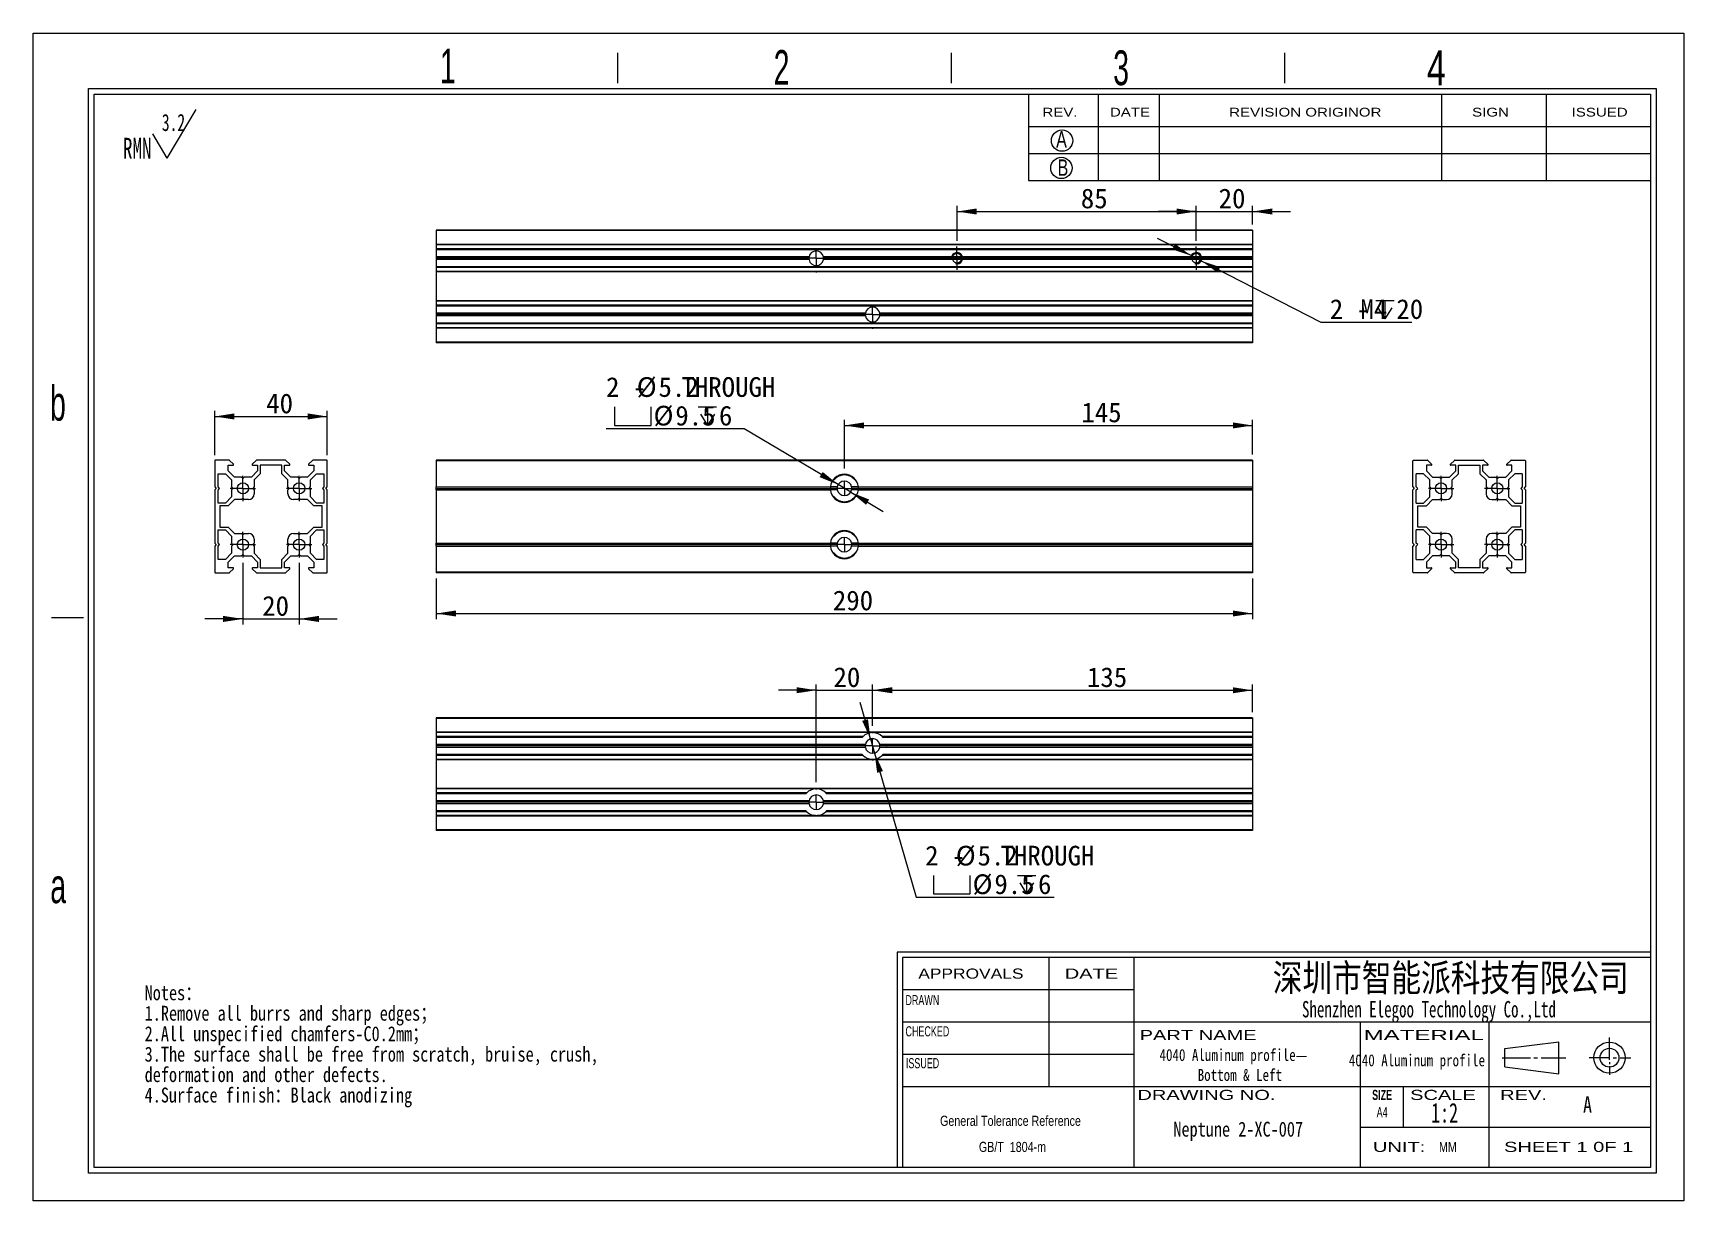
# Model space of a CAD drawing. Header units: millimetres. Extents: x 2 to 295, y 1 to 209.
import ezdxf

# ---------------------------------------------------------------- set-up
doc = ezdxf.new("R2010")
doc.units = ezdxf.units.MM
doc.linetypes.add('CENTER', pattern=[10.16, 6.35, -1.27, 1.27, -1.27])
doc.layers.add('DIM', color=5, linetype='Continuous')
doc.layers.add('SLD-0', color=179, linetype='Continuous')
doc.layers.add('中心线', color=1, linetype='CENTER', lineweight=15)
doc.styles.add('SLDTEXTSTYLE0', font='SIMSUN.TTC', dxfattribs={"width": 0.67})
doc.styles.add('SLDTEXTSTYLE1', font='SIMSUN.TTC', dxfattribs={"width": 0.8})
doc.styles.add('SLDTEXTSTYLE10', font='ARIAL.TTF', dxfattribs={"width": 0.7584})
doc.styles.add('SLDTEXTSTYLE11', font='ARIAL.TTF', dxfattribs={"width": 1.2324})
doc.styles.add('SLDTEXTSTYLE12', font='ARIAL.TTF', dxfattribs={"width": 1.7064})
doc.styles.add('SLDTEXTSTYLE13', font='SIMKAI.TTF', dxfattribs={"width": 0.67})
doc.styles.add('SLDTEXTSTYLE14', font='SIMSUN.TTC')
doc.styles.add('SLDTEXTSTYLE2', font='SIMSUN.TTC', dxfattribs={"width": 0.8, "bigfont": 'bigfont'})
doc.styles.add('SLDTEXTSTYLE3', font='SIMSUN.TTC', dxfattribs={"width": 0.8, "bigfont": 'bigfont'})
doc.styles.add('SLDTEXTSTYLE4', font='SIMSUN.TTC', dxfattribs={"width": 0.8})
doc.styles.add('SLDTEXTSTYLE5', font='ARIAL.TTF', dxfattribs={"width": 0.63516})
doc.styles.add('SLDTEXTSTYLE6', font='GOTHIC.TTF', dxfattribs={"width": 0.7304})
doc.styles.add('SLDTEXTSTYLE7', font='GOTHIC.TTF', dxfattribs={"width": 0.61171})
doc.styles.add('SLDTEXTSTYLE8', font='ARIALBD.TTF', dxfattribs={"width": 0.63516})
doc.styles.add('SLDTEXTSTYLE9', font='ARIAL.TTF', dxfattribs={"width": 1.422})
doc.dimstyles.new('SLDDIMSTYLE0', dxfattribs={"dimtxt": 3.5, "dimasz": 3.5, "dimexe": 0, "dimexo": 0.0625, "dimgap": 0.875, "dimtad": 2, "dimlfac": 2, "dimrnd": 1e-09, "dimzin": 12, "dimdsep": 46, "dimtxsty": 'SLDTEXTSTYLE0', "dimsah": 1, "dimcen": 0.09, "dimadec": 0, "dimazin": 3, "dimtfac": 1, "dimtofl": 0, "dimtmove": 0, "dimatfit": 3, "dimfxl": 0, "dimfrac": 2, "dimtolj": 1, "dimtzin": 12, "dimarcsym": 0})
doc.dimstyles.new('SLDDIMSTYLE1', dxfattribs={"dimtxt": 3.5, "dimasz": 3.5, "dimexe": 0, "dimexo": 0.0625, "dimgap": 0.875, "dimtad": 2, "dimlfac": 2, "dimrnd": 1e-09, "dimzin": 12, "dimdsep": 46, "dimtxsty": 'SLDTEXTSTYLE0', "dimsah": 1, "dimcen": 0.09, "dimadec": 0, "dimazin": 3, "dimtfac": 1, "dimtmove": 0, "dimatfit": 0, "dimfxl": 0, "dimfrac": 2, "dimtolj": 1, "dimtzin": 12, "dimarcsym": 0})
doc.dimstyles.new('SLDDIMSTYLE2', dxfattribs={"dimtxt": 3.5, "dimasz": 3.5, "dimexe": 0, "dimexo": 0.0625, "dimgap": 0.875, "dimtad": 0, "dimtih": 1, "dimtoh": 1, "dimlfac": 2, "dimrnd": 1e-09, "dimzin": 12, "dimdsep": 46, "dimtxsty": 'SLDTEXTSTYLE0', "dimsah": 1, "dimcen": 0, "dimadec": 0, "dimazin": 3, "dimtfac": 1, "dimtmove": 0, "dimatfit": 3, "dimfxl": 0, "dimfrac": 2, "dimtolj": 1, "dimtzin": 12, "dimarcsym": 0})

msp = doc.modelspace()

# ---------------------------------------------------------------- texts
at = {"color": 7, "linetype": 'Continuous', "lineweight": 0, "insert": (250.1845, 18.7004), "char_height": 3.5, "attachment_point": 1, "style": 'SLDTEXTSTYLE0'}
msp.add_mtext('1:2', dxfattribs=at)
at = {"layer": 'SLD-0'}
for s, insert, char_height, attachment_point, style in [('1', (74.111, 205.8988), 6.172, 1, 'SLDTEXTSTYLE7'), ('2', (133.3881, 205.6552), 6.172, 1, 'SLDTEXTSTYLE7'), ('3', (193.7066, 205.5931), 6.172, 1, 'SLDTEXTSTYLE7'), ('4', (249.4405, 205.5869), 6.172, 1, 'SLDTEXTSTYLE6'), ('A', (183.5778, 191.2522), 2.9034, 1, 'SLDTEXTSTYLE6'), ('B', (183.8319, 186.2372), 2.9034, 1, 'SLDTEXTSTYLE6'), ('b', (4.8346, 146.0194), 6.172, 1, 'SLDTEXTSTYLE7'), ('a', (4.8798, 60.3511), 6.172, 1, 'SLDTEXTSTYLE7'), ('\\M+1905B圳\\M+18E73\\M+19271\\M+1945C\\M+19468\\M+189C8\\M+18B5A\\M+1974C\\M+18CC0\\M+18CF6\\M+18E69', (253.6756, 43.3374), 4.82808, 2, 'SLDTEXTSTYLE2'), ('4040 Aluminum profile', (247.6626, 27.3274), 2.116667, 2, 'SLDTEXTSTYLE1'), ('A', (277.1784, 19.8537), 2.9104, 1, 'SLDTEXTSTYLE4'), ('Neptune 2-XC-007', (215.9153, 15.3624), 2.645833, 2, 'SLDTEXTSTYLE1')]:
    msp.add_mtext(s, dxfattribs=dict(at, insert=insert, char_height=char_height, attachment_point=attachment_point, style=style))
at = {"layer": 'SLD-0', "color": 179}
for s, insert, char_height, attachment_point, style in [('REV.', (181.1288, 195.4001), 1.55363, 1, 'SLDTEXTSTYLE11'), ('DATE', (193.1265, 195.4001), 1.55363, 1, 'SLDTEXTSTYLE11'), ('REVISION ORIGINOR', (214.3082, 195.4001), 1.553633, 1, 'SLDTEXTSTYLE11'), ('SIGN', (257.4664, 195.4001), 1.55363, 1, 'SLDTEXTSTYLE11'), ('ISSUED', (275.1481, 195.4001), 1.55363, 1, 'SLDTEXTSTYLE11'), ('APPROVALS', (168.4266, 42.5627), 1.79265, 2, 'SLDTEXTSTYLE11'), ('DATE', (189.8496, 42.5627), 1.79265, 2, 'SLDTEXTSTYLE9'), ('DRAWN', (159.8036, 37.8529), 1.79265, 2, 'SLDTEXTSTYLE5'), ('Shenzhen Elegoo Technology Co.,Ltd', (249.7983, 36.7996), 2.910417, 2, 'SLDTEXTSTYLE13'), ('CHECKED', (160.6957, 32.3147), 1.79265, 2, 'SLDTEXTSTYLE5'), ('PART NAME', (208.7939, 31.6454), 1.79265, 2, 'SLDTEXTSTYLE9'), ('MATERIAL', (248.8802, 31.6454), 1.79265, 2, 'SLDTEXTSTYLE12'), ('ISSUED', (159.837, 26.6544), 1.79265, 2, 'SLDTEXTSTYLE5'), ('DRAWING NO.', (210.268, 21.0216), 1.792654, 2, 'SLDTEXTSTYLE9'), ('SIZE', (241.4789, 21.0216), 1.79265, 2, 'SLDTEXTSTYLE8'), ('SCALE', (252.2889, 21.0216), 1.79265, 2, 'SLDTEXTSTYLE9'), ('REV.', (266.6102, 21.0216), 1.79265, 2, 'SLDTEXTSTYLE9'), ('A4', (241.4898, 17.9531), 1.79265, 2, 'SLDTEXTSTYLE5'), ('UNIT:', (244.4987, 11.7907), 1.79265, 2, 'SLDTEXTSTYLE9'), ('MM', (253.1609, 11.7907), 1.79265, 2, 'SLDTEXTSTYLE10'), ('SHEET 1 0F 1', (274.62, 11.7907), 1.792654, 2, 'SLDTEXTSTYLE9')]:
    msp.add_mtext(s, dxfattribs=dict(at, insert=insert, char_height=char_height, attachment_point=attachment_point, style=style))

# ---------------------------------------------------------------- blocks, each defined once
blk = doc.blocks.new('SW_NOTE_0')
at = {"layer": 'SLD-0', "color": 0}
for q in [(12.98, 9.35), (5.31, 5.02)]:
    blk.add_line((7.87, 0.69), q, dxfattribs=at)
at = {"layer": 'SLD-0', "color": 0, "attachment_point": 1, "style": 'SLDTEXTSTYLE0'}
for s, insert, char_height in [('3.2', (6.9, 8.55), 3.032), ('RMN', (0, 4.31), 3.704)]:
    blk.add_mtext(s, dxfattribs=dict(at, insert=insert, char_height=char_height))
blk = doc.blocks.new('SW_NOTE_1')
at = {"layer": 'SLD-0', "color": 0, "char_height": 2.1167, "attachment_point": 2}
for s, insert, style in [('4040 Aluminum profile—', (11.56, 2.46), 'SLDTEXTSTYLE2'), (' Bottom & Left', (12.13, -1.09), 'SLDTEXTSTYLE1')]:
    blk.add_mtext(s, dxfattribs=dict(at, insert=insert, style=style))
blk = doc.blocks.new('SW_NOTE_2')
at = {"layer": 'SLD-0', "color": 0, "char_height": 2.6458, "attachment_point": 1}
for s, insert, style in [('Notes\\M+18146', (0, 3.08), 'SLDTEXTSTYLE3'), ('1.Remove all burrs and sharp edges\\M+18147', (0, -0.55), 'SLDTEXTSTYLE3'), ('2.All unspecified chamfers-C0.2mm\\M+18147', (0, -4.19), 'SLDTEXTSTYLE3'), ('3.The surface shall be free from scratch, bruise, crush, ', (0, -7.82), 'SLDTEXTSTYLE4'), ('deformation and other defects.', (0, -11.45), 'SLDTEXTSTYLE4'), ('4.Surface finish\\M+18146Black anodizing', (0, -15.08), 'SLDTEXTSTYLE3')]:
    blk.add_mtext(s, dxfattribs=dict(at, insert=insert, style=style))
blk = doc.blocks.new('SW_NOTE_3')
at = {"layer": 'SLD-0', "color": 0, "char_height": 1.7927, "attachment_point": 2, "style": 'SLDTEXTSTYLE10'}
for s, insert in [('General Tolerance Reference ', (13.02, 2.31)), (' GB/T  1804-m', (13.11, -2.32))]:
    blk.add_mtext(s, dxfattribs=dict(at, insert=insert))
blk = doc.blocks.new('_D')
at = {"layer": 'DIM'}
for p, q in [((150.96, 85.63), (150.96, 92.97)), ((150.96, 91.97), (218.46, 91.97)), ((218.46, 88.08), (218.46, 92.97))]:
    blk.add_line(p, q, dxfattribs=at)
for points in [[(150.96, 91.97), (154.46, 91.44), (154.46, 92.51)], [(218.46, 91.97), (214.96, 92.51), (214.96, 91.44)]]:
    blk.add_solid(points, dxfattribs=at)
at = {"layer": 'DIM', "insert": (189.05, 96.05), "char_height": 3.5, "attachment_point": 1, "style": 'SLDTEXTSTYLE14'}
blk.add_mtext('135', dxfattribs=at)
blk = doc.blocks.new('_D_1')
at = {"layer": 'DIM'}
for p, q in [((140.96, 91.98), (134.23, 91.98)), ((140.96, 75.63), (140.96, 92.98)), ((140.96, 91.98), (150.96, 91.98)), ((150.96, 85.63), (150.96, 92.98)), ((150.96, 91.98), (157.69, 91.98))]:
    blk.add_line(p, q, dxfattribs=at)
for points in [[(140.96, 91.98), (137.46, 92.52), (137.46, 91.45)], [(150.96, 91.98), (154.46, 91.45), (154.46, 92.52)]]:
    blk.add_solid(points, dxfattribs=at)
at = {"layer": 'DIM', "insert": (144.02, 96.06), "char_height": 3.5, "attachment_point": 1, "style": 'SLDTEXTSTYLE14'}
blk.add_mtext('20', dxfattribs=at)
blk = doc.blocks.new('SW_SYMBOL_HOLE_SPOT')
at = {"layer": 'DIM', "color": 0}
for p, q in [((0, 875), (0, 75)), ((1600, 75), (1600, 875)), ((0, 75), (1600, 75))]:
    blk.add_line(p, q, dxfattribs=at)
blk = doc.blocks.new('SW_SYMBOL_HOLE_DEPTH')
at = {"layer": 'DIM', "color": 0}
for p, q in [((0, 875), (800, 875)), ((400, 875), (400, 75)), ((100, 555), (400, 75)), ((700, 555), (400, 75))]:
    blk.add_line(p, q, dxfattribs=at)
blk = doc.blocks.new('_D_2')
at = {"layer": 'DIM'}
for p, q in [((150.6, 83.33), (148.73, 89.8)), ((150.6, 83.33), (151.32, 80.83)), ((151.32, 80.83), (158.71, 55.22)), ((158.71, 55.22), (183.22, 55.22))]:
    blk.add_line(p, q, dxfattribs=at)
blk.add_arc((150.96, 82.08), 1.3, 68.5332, 153.5189, dxfattribs=at)
for points in [[(150.6, 83.33), (150.14, 86.84), (149.11, 86.54)], [(151.32, 80.83), (151.77, 77.32), (152.8, 77.62)]]:
    blk.add_solid(points, dxfattribs=at)
at = {"layer": 'DIM', "xscale": 0.004072727272727273, "yscale": 0.004072727272727273, "zscale": 0.004072727272727273}
for name, p in [('SW_SYMBOL_HOLE_SPOT', (161.81, 55.5)), ('SW_SYMBOL_HOLE_DEPTH', (176.69, 55.5))]:
    blk.add_blockref(name, p, dxfattribs=at)
at = {"layer": 'DIM', "char_height": 3.5, "attachment_point": 1, "style": 'SLDTEXTSTYLE14'}
for s, insert in [('2 - ', (160.3, 64.36)), ('%%c', (165.74, 64.36)), ('5.2', (169.61, 64.36)), ('THROUGH', (173.7, 64.36)), ('%%c', (168.73, 59.29)), ('9.5', (172.6, 59.29)), ('6', (180.35, 59.29))]:
    blk.add_mtext(s, dxfattribs=dict(at, insert=insert))
blk = doc.blocks.new('SW_CENTERMARKSYMBOL_0')
at = {"layer": '中心线', "color": 0}
for p, q in [((-2.5, 0), (-2.55, 0)), ((0, 0), (-1.25, 0)), ((0, 2.5), (0, 2.55)), ((0, 0), (0, 1.25)), ((0, 0), (0, -1.25)), ((0, 0), (1.25, 0)), ((2.5, 0), (2.55, 0)), ((0, -2.5), (0, -2.55))]:
    blk.add_line(p, q, dxfattribs=at)
blk = doc.blocks.new('SW_CENTERMARKSYMBOL_1')
at = {"layer": '中心线', "color": 0}
for p, q in [((-2.5, 0), (-2.55, 0)), ((0, 0), (-1.25, 0)), ((0, 2.5), (0, 2.55)), ((0, 0), (0, 1.25)), ((0, 0), (0, -1.25)), ((0, 0), (1.25, 0)), ((2.5, 0), (2.55, 0)), ((0, -2.5), (0, -2.55))]:
    blk.add_line(p, q, dxfattribs=at)
blk = doc.blocks.new('_D_3')
at = {"layer": 'DIM'}
for p, q in [((145.96, 131.38), (145.96, 139.99)), ((145.96, 138.99), (218.46, 138.99)), ((218.46, 133.83), (218.46, 139.99))]:
    blk.add_line(p, q, dxfattribs=at)
for points in [[(145.96, 138.99), (149.46, 138.46), (149.46, 139.53)], [(218.46, 138.99), (214.96, 139.53), (214.96, 138.46)]]:
    blk.add_solid(points, dxfattribs=at)
at = {"layer": 'DIM', "insert": (188.06, 143.07), "char_height": 3.5, "attachment_point": 1, "style": 'SLDTEXTSTYLE14'}
blk.add_mtext('145', dxfattribs=at)
blk = doc.blocks.new('_D_4')
at = {"layer": 'DIM'}
for p, q in [((73.46, 111.83), (73.46, 104.6)), ((218.46, 111.83), (218.46, 104.6)), ((73.46, 105.6), (218.46, 105.6))]:
    blk.add_line(p, q, dxfattribs=at)
for points in [[(73.46, 105.6), (76.96, 105.07), (76.96, 106.14)], [(218.46, 105.6), (214.96, 106.14), (214.96, 105.07)]]:
    blk.add_solid(points, dxfattribs=at)
at = {"layer": 'DIM', "insert": (143.91, 109.68), "char_height": 3.5, "attachment_point": 1, "style": 'SLDTEXTSTYLE14'}
blk.add_mtext('290', dxfattribs=at)
blk = doc.blocks.new('_D_5')
at = {"layer": 'DIM'}
for p, q in [((128.12, 138.42), (103.61, 138.42)), ((144.84, 128.49), (128.12, 138.42)), ((147.07, 127.16), (144.84, 128.49)), ((147.07, 127.16), (152.86, 123.73))]:
    blk.add_line(p, q, dxfattribs=at)
blk.add_arc((145.96, 127.83), 1.3, 291.7182, 333.5189, dxfattribs=at)
for points in [[(144.84, 128.49), (142.1, 130.74), (141.55, 129.82)], [(147.07, 127.16), (149.81, 124.91), (150.36, 125.84)]]:
    blk.add_solid(points, dxfattribs=at)
at = {"layer": 'DIM', "xscale": 0.004072727272727273, "yscale": 0.004072727272727273, "zscale": 0.004072727272727273}
for name, p in [('SW_SYMBOL_HOLE_SPOT', (105.12, 138.71)), ('SW_SYMBOL_HOLE_DEPTH', (120, 138.71))]:
    blk.add_blockref(name, p, dxfattribs=at)
at = {"layer": 'DIM', "char_height": 3.5, "attachment_point": 1, "style": 'SLDTEXTSTYLE14'}
for s, insert in [('2 - ', (103.61, 147.57)), ('%%c', (109.06, 147.57)), ('5.2', (112.93, 147.57)), ('THROUGH', (117.01, 147.57)), ('%%c', (112.05, 142.49)), ('9.5', (115.92, 142.49)), ('6', (123.67, 142.49))]:
    blk.add_mtext(s, dxfattribs=dict(at, insert=insert))
blk = doc.blocks.new('SW_CENTERMARKSYMBOL_2')
at = {"layer": '中心线', "color": 0}
for p, q in [((-2.5, 0), (-2.55, 0)), ((0, 0), (-1.25, 0)), ((0, 2.5), (0, 2.55)), ((0, 0), (0, 1.25)), ((0, 0), (0, -1.25)), ((0, 0), (1.25, 0)), ((2.5, 0), (2.55, 0)), ((0, -2.5), (0, -2.55))]:
    blk.add_line(p, q, dxfattribs=at)
blk = doc.blocks.new('SW_CENTERMARKSYMBOL_3')
at = {"layer": '中心线', "color": 0}
for p, q in [((-2.5, 0), (-2.55, 0)), ((0, 0), (-1.25, 0)), ((0, 2.5), (0, 2.55)), ((0, 0), (0, 1.25)), ((0, 0), (0, -1.25)), ((0, 0), (1.25, 0)), ((2.5, 0), (2.55, 0)), ((0, -2.5), (0, -2.55))]:
    blk.add_line(p, q, dxfattribs=at)
blk = doc.blocks.new('_D_6')
at = {"layer": 'DIM'}
for p, q in [((208.46, 176.98), (201.73, 176.98)), ((208.46, 171.76), (208.46, 177.98)), ((208.46, 176.98), (218.46, 176.98)), ((218.46, 174.69), (218.46, 177.98)), ((218.46, 176.98), (225.19, 176.98))]:
    blk.add_line(p, q, dxfattribs=at)
for points in [[(208.46, 176.98), (204.96, 177.52), (204.96, 176.45)], [(218.46, 176.98), (221.96, 176.45), (221.96, 177.52)]]:
    blk.add_solid(points, dxfattribs=at)
at = {"layer": 'DIM', "insert": (212.44, 181.06), "char_height": 3.5, "attachment_point": 1, "style": 'SLDTEXTSTYLE14'}
blk.add_mtext('20', dxfattribs=at)
blk = doc.blocks.new('_D_7')
at = {"layer": 'DIM'}
for p, q in [((165.96, 171.76), (165.96, 177.98)), ((165.96, 176.98), (208.46, 176.98)), ((208.46, 171.76), (208.46, 177.98))]:
    blk.add_line(p, q, dxfattribs=at)
for points in [[(165.96, 176.98), (169.46, 176.45), (169.46, 177.52)], [(208.46, 176.98), (204.96, 177.52), (204.96, 176.45)]]:
    blk.add_solid(points, dxfattribs=at)
at = {"layer": 'DIM', "insert": (187.96, 181.06), "char_height": 3.5, "attachment_point": 1, "style": 'SLDTEXTSTYLE14'}
blk.add_mtext('85', dxfattribs=at)
blk = doc.blocks.new('_D_8')
at = {"layer": 'DIM'}
for p, q in [((207.57, 169.15), (201.58, 172.22)), ((207.57, 169.15), (209.35, 168.23)), ((209.35, 168.23), (230.59, 157.34)), ((230.59, 157.34), (246.73, 157.34))]:
    blk.add_line(p, q, dxfattribs=at)
for points in [[(207.57, 169.15), (204.7, 171.22), (204.21, 170.26)], [(209.35, 168.23), (212.21, 166.16), (212.71, 167.11)]]:
    blk.add_solid(points, dxfattribs=at)
at = {"layer": 'DIM', "xscale": 0.004072727272727273, "yscale": 0.004072727272727273, "zscale": 0.004072727272727273}
blk.add_blockref('SW_SYMBOL_HOLE_DEPTH', (240.34, 157.62), dxfattribs=at)
at = {"layer": 'DIM', "char_height": 3.5, "attachment_point": 1, "style": 'SLDTEXTSTYLE14'}
for s, insert in [('2 - ', (232.18, 161.41)), ('M4', (237.62, 161.41)), ('20', (244.01, 161.41))]:
    blk.add_mtext(s, dxfattribs=dict(at, insert=insert))
blk = doc.blocks.new('SW_CENTERMARKSYMBOL_4')
at = {"layer": '中心线', "color": 0}
for p, q in [((-1.25, 0), (-2.075, 0)), ((0, 0), (-1.25, 0)), ((0, 1.25), (0, 2.075)), ((0, 0), (0, 1.25)), ((0, 0), (0, -1.25)), ((0, 0), (1.25, 0)), ((1.25, 0), (2.075, 0)), ((0, -1.25), (0, -2.075))]:
    blk.add_line(p, q, dxfattribs=at)
blk = doc.blocks.new('SW_CENTERMARKSYMBOL_5')
at = {"layer": '中心线', "color": 0}
for p, q in [((-1.25, 0), (-2.075, 0)), ((0, 0), (-1.25, 0)), ((0, 1.25), (0, 2.075)), ((0, 0), (0, 1.25)), ((0, 0), (0, -1.25)), ((0, 0), (1.25, 0)), ((1.25, 0), (2.075, 0)), ((0, -1.25), (0, -2.075))]:
    blk.add_line(p, q, dxfattribs=at)
blk = doc.blocks.new('SW_CENTERMARKSYMBOL_6')
at = {"layer": '中心线', "color": 0}
for p, q in [((-2.5, 0), (-2.55, 0)), ((0, 0), (-1.25, 0)), ((0, 2.5), (0, 2.55)), ((0, 0), (0, 1.25)), ((0, 0), (0, -1.25)), ((0, 0), (1.25, 0)), ((2.5, 0), (2.55, 0)), ((0, -2.5), (0, -2.55))]:
    blk.add_line(p, q, dxfattribs=at)
blk = doc.blocks.new('SW_CENTERMARKSYMBOL_7')
at = {"layer": '中心线', "color": 0}
for p, q in [((-2.5, 0), (-2.55, 0)), ((0, 0), (-1.25, 0)), ((0, 2.5), (0, 2.55)), ((0, 0), (0, 1.25)), ((0, 0), (0, -1.25)), ((0, 0), (1.25, 0)), ((2.5, 0), (2.55, 0)), ((0, -2.5), (0, -2.55))]:
    blk.add_line(p, q, dxfattribs=at)
blk = doc.blocks.new('SW_CENTERMARKSYMBOL_8')
at = {"layer": '中心线', "color": 0}
for p, q in [((-1.25, 0), (-2.25, 0)), ((0, 0), (-1.25, 0)), ((0, 1.25), (0, 2.25)), ((0, 0), (0, 1.25)), ((0, 0), (0, -1.25)), ((0, 0), (1.25, 0)), ((1.25, 0), (2.25, 0)), ((0, -1.25), (0, -2.25))]:
    blk.add_line(p, q, dxfattribs=at)
blk = doc.blocks.new('SW_CENTERMARKSYMBOL_9')
at = {"layer": '中心线', "color": 0}
for p, q in [((-1.25, 0), (-2.25, 0)), ((0, 0), (-1.25, 0)), ((0, 1.25), (0, 2.25)), ((0, 0), (0, 1.25)), ((0, 0), (0, -1.25)), ((0, 0), (1.25, 0)), ((1.25, 0), (2.25, 0)), ((0, -1.25), (0, -2.25))]:
    blk.add_line(p, q, dxfattribs=at)
blk = doc.blocks.new('SW_CENTERMARKSYMBOL_10')
at = {"layer": '中心线', "color": 0}
for p, q in [((-1.25, 0), (-2.25, 0)), ((0, 0), (-1.25, 0)), ((0, 1.25), (0, 2.25)), ((0, 0), (0, 1.25)), ((0, 0), (0, -1.25)), ((0, 0), (1.25, 0)), ((1.25, 0), (2.25, 0)), ((0, -1.25), (0, -2.25))]:
    blk.add_line(p, q, dxfattribs=at)
blk = doc.blocks.new('SW_CENTERMARKSYMBOL_11')
at = {"layer": '中心线', "color": 0}
for p, q in [((-1.25, 0), (-2.25, 0)), ((0, 0), (-1.25, 0)), ((0, 1.25), (0, 2.25)), ((0, 0), (0, 1.25)), ((0, 0), (0, -1.25)), ((0, 0), (1.25, 0)), ((1.25, 0), (2.25, 0)), ((0, -1.25), (0, -2.25))]:
    blk.add_line(p, q, dxfattribs=at)
blk = doc.blocks.new('_D_9')
at = {"layer": 'DIM'}
for p, q in [((34.09, 133.73), (34.09, 141.59)), ((54.09, 133.73), (54.09, 141.59)), ((34.09, 140.59), (54.09, 140.59))]:
    blk.add_line(p, q, dxfattribs=at)
for points in [[(34.09, 140.59), (37.59, 140.05), (37.59, 141.13)], [(54.09, 140.59), (50.59, 141.13), (50.59, 140.05)]]:
    blk.add_solid(points, dxfattribs=at)
at = {"layer": 'DIM', "insert": (43.24, 144.66), "char_height": 3.5, "attachment_point": 1, "style": 'SLDTEXTSTYLE14'}
blk.add_mtext('40', dxfattribs=at)
blk = doc.blocks.new('_D_10')
at = {"layer": 'DIM'}
for p, q in [((39.09, 114.58), (39.09, 103.64)), ((49.09, 114.58), (49.09, 103.64)), ((39.09, 104.64), (32.36, 104.64)), ((39.09, 104.64), (49.09, 104.64)), ((49.09, 104.64), (55.83, 104.64))]:
    blk.add_line(p, q, dxfattribs=at)
for points in [[(39.09, 104.64), (35.59, 105.18), (35.59, 104.1)], [(49.09, 104.64), (52.59, 104.1), (52.59, 105.18)]]:
    blk.add_solid(points, dxfattribs=at)
at = {"layer": 'DIM', "insert": (42.53, 108.71), "char_height": 3.5, "attachment_point": 1, "style": 'SLDTEXTSTYLE14'}
blk.add_mtext('20', dxfattribs=at)
blk = doc.blocks.new('SW_CENTERMARKSYMBOL_12')
at = {"layer": '中心线', "color": 0}
for p, q in [((-1.25, 0), (-2.25, 0)), ((0, 0), (-1.25, 0)), ((0, 1.25), (0, 2.25)), ((0, 0), (0, 1.25)), ((0, 0), (0, -1.25)), ((0, 0), (1.25, 0)), ((1.25, 0), (2.25, 0)), ((0, -1.25), (0, -2.25))]:
    blk.add_line(p, q, dxfattribs=at)
blk = doc.blocks.new('SW_CENTERMARKSYMBOL_13')
at = {"layer": '中心线', "color": 0}
for p, q in [((-1.25, 0), (-2.25, 0)), ((0, 0), (-1.25, 0)), ((0, 1.25), (0, 2.25)), ((0, 0), (0, 1.25)), ((0, 0), (0, -1.25)), ((0, 0), (1.25, 0)), ((1.25, 0), (2.25, 0)), ((0, -1.25), (0, -2.25))]:
    blk.add_line(p, q, dxfattribs=at)
blk = doc.blocks.new('SW_CENTERMARKSYMBOL_14')
at = {"layer": '中心线', "color": 0}
for p, q in [((-1.25, 0), (-2.25, 0)), ((0, 0), (-1.25, 0)), ((0, 1.25), (0, 2.25)), ((0, 0), (0, 1.25)), ((0, 0), (0, -1.25)), ((0, 0), (1.25, 0)), ((1.25, 0), (2.25, 0)), ((0, -1.25), (0, -2.25))]:
    blk.add_line(p, q, dxfattribs=at)
blk = doc.blocks.new('SW_CENTERMARKSYMBOL_15')
at = {"layer": '中心线', "color": 0}
for p, q in [((-1.25, 0), (-2.25, 0)), ((0, 0), (-1.25, 0)), ((0, 1.25), (0, 2.25)), ((0, 0), (0, 1.25)), ((0, 0), (0, -1.25)), ((0, 0), (1.25, 0)), ((1.25, 0), (2.25, 0)), ((0, -1.25), (0, -2.25))]:
    blk.add_line(p, q, dxfattribs=at)

# ---------------------------------------------------------------- dimensions: what is measured, and where the dimension line sits
at = {"layer": 'DIM'}
for base, p1, p2, dimstyle, picture, middle in [((208.4563, 176.9841), (165.9563, 170.7645), (208.4563, 170.7645), 'SLDDIMSTYLE0', '_D_7', (189.3199, 176.9841)), ((218.4563, 176.9841), (208.4563, 170.7645), (218.4563, 173.6895), 'SLDDIMSTYLE1', '_D_6', (213.8014, 176.9841)), ((54.0945, 140.5888), (34.0945, 132.7282), (54.0945, 132.7282), 'SLDDIMSTYLE0', '_D_9', (44.604, 140.5888)), ((218.4563, 138.9948), (145.9563, 130.3782), (218.4563, 132.8282), 'SLDDIMSTYLE0', '_D_3', (190.106, 138.9948)), ((49.0945, 104.6403), (39.0945, 115.5782), (49.0945, 115.5782), 'SLDDIMSTYLE1', '_D_10', (43.8949, 104.6403)), ((218.4563, 105.6041), (73.4563, 112.8282), (218.4563, 112.8282), 'SLDDIMSTYLE0', '_D_4', (145.9512, 105.6041)), ((150.9563, 91.9844), (140.9563, 74.6311), (150.9563, 84.6311), 'SLDDIMSTYLE1', '_D_1', (145.3856, 91.9844)), ((218.4563, 91.9743), (150.9563, 84.6311), (218.4563, 87.0811), 'SLDDIMSTYLE0', '_D', (191.0951, 91.9743))]:
    dim = msp.add_linear_dim(base=base, p1=p1, p2=p2, dimstyle=dimstyle, dxfattribs=at)
    dim.commit()
    dim.dimension.update_dxf_attribs({"geometry": picture, "text_midpoint": middle, "dimtype": 160})
for p1, p2, text, picture, middle in [((209.3461, 168.2331), (207.5665, 169.1459), '2 - <>{\\fGDT;x}20', '_D_8', (239.4536, 159.8747)), ((144.8386, 128.4921), (147.074, 127.1642), '2 - <>THROUGH\\P{\\fGDT;v}%%c9.5{\\fGDT;x}6', '_D_5', (115.0748, 143.4948)), ((151.3168, 80.8321), (150.5958, 83.3301), '2 - <>THROUGH\\P{\\fGDT;v}%%c9.5{\\fGDT;x}6', '_D_2', (171.7614, 60.2904))]:
    dim = msp.add_diameter_dim_2p(p1=p1, p2=p2, text=text, dimstyle='SLDDIMSTYLE2', dxfattribs=at)
    dim.commit()
    dim.dimension.update_dxf_attribs({"geometry": picture, "text_midpoint": middle, "dimtype": 163})

# ---------------------------------------------------------------- linework, layer by layer
at = {"color": 7, "linetype": 'Continuous', "lineweight": 15}
for p, q in [((218.4563, 173.6895), (73.4563, 173.6895)), ((73.4563, 173.6895), (73.4563, 173.5895)), ((218.4563, 173.5895), (73.4563, 173.5895)), ((73.4563, 173.5895), (73.4563, 171.1309)), ((218.4563, 173.6895), (218.4563, 173.5895)), ((218.4563, 173.5895), (218.4563, 171.1309)), ((218.4563, 171.1309), (73.4563, 171.1309)), ((73.4563, 171.1309), (73.4563, 171.0602)), ((218.4563, 171.0602), (73.4563, 171.0602)), ((73.4563, 171.0602), (73.4563, 170.3602)), ((218.4563, 170.3602), (73.4563, 170.3602)), ((73.4563, 170.3602), (73.4563, 170.3309)), ((73.4563, 170.3309), (218.4563, 170.3309)), ((73.4563, 170.3309), (73.4563, 170.1945)), ((218.4563, 170.1945), (73.4563, 170.1945)), ((73.4563, 170.1945), (73.4563, 168.9395)), ((218.4563, 171.1309), (218.4563, 171.0602)), ((218.4563, 171.0602), (218.4563, 170.3602)), ((218.4563, 170.3602), (218.4563, 170.3309)), ((218.4563, 170.3309), (218.4563, 170.1945)), ((218.4563, 170.1945), (218.4563, 168.9395)), ((139.6806, 168.9395), (73.4563, 168.9395)), ((73.4563, 168.9395), (73.4563, 168.6895)), ((139.6563, 168.6895), (73.4563, 168.6895)), ((73.4563, 168.6895), (73.4563, 168.4395)), ((139.6806, 168.4395), (73.4563, 168.4395)), ((73.4563, 168.4395), (73.4563, 167.1845)), ((218.4563, 167.1845), (73.4563, 167.1845)), ((73.4563, 167.1845), (73.4563, 167.0481)), ((165.1701, 168.9395), (142.232, 168.9395)), ((165.1701, 168.4395), (142.232, 168.4395)), ((165.1313, 168.6895), (142.2563, 168.6895)), ((166.7813, 168.6895), (165.1373, 168.6895)), ((166.7343, 168.4395), (165.1717, 168.4395)), ((166.7398, 168.9395), (165.177, 168.9395)), ((207.6701, 168.9395), (166.7425, 168.9395)), ((207.6701, 168.4395), (166.7425, 168.4395)), ((207.6313, 168.6895), (166.7813, 168.6895)), ((209.2813, 168.6895), (207.6373, 168.6895)), ((209.2343, 168.4395), (207.6717, 168.4395)), ((209.2398, 168.9395), (207.6769, 168.9395)), ((218.4563, 168.9395), (209.2425, 168.9395)), ((218.4563, 168.4395), (209.2425, 168.4395)), ((218.4563, 168.6895), (209.2813, 168.6895)), ((218.4563, 168.9395), (218.4563, 168.6895)), ((218.4563, 168.6895), (218.4563, 168.4395)), ((218.4563, 168.4395), (218.4563, 167.1845)), ((218.4563, 167.1845), (218.4563, 167.0481)), ((218.4563, 167.0481), (73.4563, 167.0481)), ((73.4563, 167.0481), (73.4563, 167.0188)), ((218.4563, 167.0188), (73.4563, 167.0188)), ((73.4563, 167.0188), (73.4563, 166.3188)), ((218.4563, 166.3188), (73.4563, 166.3188)), ((73.4563, 166.3188), (73.4563, 166.2481)), ((218.4563, 166.2481), (73.4563, 166.2481)), ((73.4563, 166.2481), (73.4563, 161.1309)), ((218.4563, 167.0481), (218.4563, 167.0188)), ((218.4563, 167.0188), (218.4563, 166.3188)), ((218.4563, 166.3188), (218.4563, 166.2481)), ((218.4563, 166.2481), (218.4563, 161.1309)), ((218.4563, 161.1309), (73.4563, 161.1309)), ((73.4563, 161.1309), (73.4563, 161.0602)), ((218.4563, 161.0602), (73.4563, 161.0602)), ((73.4563, 161.0602), (73.4563, 160.3602)), ((218.4563, 160.3602), (73.4563, 160.3602)), ((73.4563, 160.3602), (73.4563, 160.3309)), ((73.4563, 160.3309), (218.4563, 160.3309)), ((73.4563, 160.3309), (73.4563, 160.1945)), ((218.4563, 160.1945), (73.4563, 160.1945)), ((73.4563, 160.1945), (73.4563, 158.9395)), ((149.6806, 158.9395), (73.4563, 158.9395)), ((73.4563, 158.9395), (73.4563, 158.6895)), ((149.6563, 158.6895), (73.4563, 158.6895)), ((73.4563, 158.6895), (73.4563, 158.4395)), ((149.6806, 158.4395), (73.4563, 158.4395)), ((73.4563, 158.4395), (73.4563, 157.1845)), ((218.4563, 158.9395), (152.232, 158.9395)), ((218.4563, 158.4395), (152.232, 158.4395)), ((218.4563, 158.6895), (152.2563, 158.6895)), ((218.4563, 161.1309), (218.4563, 161.0602)), ((218.4563, 161.0602), (218.4563, 160.3602)), ((218.4563, 160.3602), (218.4563, 160.3309)), ((218.4563, 160.3309), (218.4563, 160.1945)), ((218.4563, 160.1945), (218.4563, 158.9395)), ((218.4563, 158.9395), (218.4563, 158.6895)), ((218.4563, 158.6895), (218.4563, 158.4395)), ((218.4563, 158.4395), (218.4563, 157.1845)), ((218.4563, 157.1845), (73.4563, 157.1845)), ((73.4563, 157.1845), (73.4563, 157.0481)), ((218.4563, 157.0481), (73.4563, 157.0481)), ((73.4563, 157.0481), (73.4563, 157.0188)), ((218.4563, 157.0188), (73.4563, 157.0188)), ((73.4563, 157.0188), (73.4563, 156.3188)), ((218.4563, 156.3188), (73.4563, 156.3188)), ((73.4563, 156.3188), (73.4563, 156.2481)), ((218.4563, 156.2481), (73.4563, 156.2481)), ((73.4563, 156.2481), (73.4563, 153.7895)), ((218.4563, 157.1845), (218.4563, 157.0481)), ((218.4563, 157.0481), (218.4563, 157.0188)), ((218.4563, 157.0188), (218.4563, 156.3188)), ((218.4563, 156.3188), (218.4563, 156.2481)), ((218.4563, 156.2481), (218.4563, 153.7895)), ((218.4563, 153.7895), (73.4563, 153.7895)), ((73.4563, 153.7895), (73.4563, 153.6895)), ((218.4563, 153.6895), (73.4563, 153.6895)), ((218.4563, 153.7895), (218.4563, 153.6895)), ((34.0945, 132.7282), (34.0945, 128.0782)), ((36.6531, 132.8282), (34.1945, 132.8282)), ((37.4238, 132.0989), (36.7238, 132.7989)), ((41.4652, 132.7989), (40.7652, 132.0989)), ((46.6531, 132.8282), (41.5359, 132.8282)), ((47.4238, 132.0989), (46.7238, 132.7989)), ((51.4652, 132.7989), (50.7652, 132.0989)), ((53.9945, 132.8282), (51.5359, 132.8282)), ((54.0945, 128.0782), (54.0945, 132.7282)), ((218.4563, 132.8282), (73.4563, 132.8282)), ((73.4563, 132.8282), (73.4563, 132.7282)), ((218.4563, 132.7282), (73.4563, 132.7282)), ((73.4563, 132.7282), (73.4563, 128.0782)), ((218.4563, 132.8282), (218.4563, 132.7282)), ((218.4563, 132.7282), (218.4563, 128.0782)), ((246.9466, 128.0782), (246.9466, 132.7282)), ((247.0466, 132.8282), (249.5052, 132.8282)), ((249.5759, 132.7989), (250.2759, 132.0989)), ((253.6173, 132.0989), (254.3173, 132.7989)), ((254.388, 132.8282), (259.5052, 132.8282)), ((259.5759, 132.7989), (260.2759, 132.0989)), ((263.6173, 132.0989), (264.3173, 132.7989)), ((264.388, 132.8282), (266.8466, 132.8282)), ((266.9466, 132.7282), (266.9466, 128.0782)), ((34.6945, 130.4332), (35.9945, 130.4332)), ((34.6945, 128.0782), (34.6945, 130.4332)), ((35.9945, 130.4332), (37.0945, 129.3332)), ((36.4895, 131.9282), (37.3531, 131.9282)), ((36.4895, 130.9282), (36.4895, 131.9282)), ((37.5895, 129.8282), (36.4895, 130.9282)), ((37.0945, 129.3332), (37.0945, 128.0782)), ((38.8445, 129.8282), (37.5895, 129.8282)), ((39.0945, 129.5782), (38.8445, 129.8282)), ((39.3445, 129.8282), (39.0945, 129.5782)), ((40.5995, 129.8282), (39.3445, 129.8282)), ((41.6995, 130.9282), (40.5995, 129.8282)), ((40.8359, 131.9282), (41.6995, 131.9282)), ((42.1945, 130.4332), (41.0945, 129.3332)), ((41.0945, 129.3332), (41.0945, 128.0782)), ((41.6995, 131.9282), (41.6995, 130.9282)), ((45.9945, 131.9282), (42.1945, 131.9282)), ((42.1945, 131.9282), (42.1945, 130.4332)), ((45.9945, 130.4332), (45.9945, 131.9282)), ((47.0945, 129.3332), (45.9945, 130.4332)), ((46.4895, 131.9282), (47.3531, 131.9282)), ((46.4895, 130.9282), (46.4895, 131.9282)), ((47.5895, 129.8282), (46.4895, 130.9282)), ((47.0945, 128.0782), (47.0945, 129.3332)), ((48.8445, 129.8282), (47.5895, 129.8282)), ((49.0945, 129.5782), (48.8445, 129.8282)), ((49.3445, 129.8282), (49.0945, 129.5782)), ((50.5995, 129.8282), (49.3445, 129.8282)), ((51.6995, 130.9282), (50.5995, 129.8282)), ((50.8359, 131.9282), (51.6995, 131.9282)), ((51.0945, 129.3332), (52.1945, 130.4332)), ((51.0945, 128.0782), (51.0945, 129.3332)), ((51.6995, 131.9282), (51.6995, 130.9282)), ((52.1945, 130.4332), (53.4945, 130.4332)), ((53.4945, 130.4332), (53.4945, 128.0782)), ((144.119, 129.3332), (143.9601, 129.3332)), ((147.9525, 129.3332), (147.7936, 129.3332)), ((248.8466, 130.4332), (247.5466, 130.4332)), ((247.5466, 128.0782), (247.5466, 130.4332)), ((249.9466, 129.3332), (248.8466, 130.4332)), ((250.2052, 131.9282), (249.3416, 131.9282)), ((249.3416, 131.9282), (249.3416, 130.9282)), ((249.3416, 130.9282), (250.4416, 129.8282)), ((249.9466, 128.0782), (249.9466, 129.3332)), ((250.4416, 129.8282), (251.6966, 129.8282)), ((251.6966, 129.8282), (251.9466, 129.5782)), ((251.9466, 129.5782), (252.1966, 129.8282)), ((252.1966, 129.8282), (253.4516, 129.8282)), ((253.4516, 129.8282), (254.5516, 130.9282)), ((254.5516, 131.9282), (253.688, 131.9282)), ((253.9466, 129.3332), (255.0466, 130.4332)), ((253.9466, 128.0782), (253.9466, 129.3332)), ((254.5516, 130.9282), (254.5516, 131.9282)), ((255.0466, 131.9282), (258.8466, 131.9282)), ((255.0466, 130.4332), (255.0466, 131.9282)), ((258.8466, 131.9282), (258.8466, 130.4332)), ((258.8466, 130.4332), (259.9466, 129.3332)), ((260.2052, 131.9282), (259.3416, 131.9282)), ((259.3416, 131.9282), (259.3416, 130.9282)), ((259.3416, 130.9282), (260.4416, 129.8282)), ((259.9466, 129.3332), (259.9466, 128.0782)), ((260.4416, 129.8282), (261.6966, 129.8282)), ((261.6966, 129.8282), (261.9466, 129.5782)), ((261.9466, 129.5782), (262.1966, 129.8282)), ((262.1966, 129.8282), (263.4516, 129.8282)), ((263.4516, 129.8282), (264.5516, 130.9282)), ((264.5516, 131.9282), (263.688, 131.9282)), ((265.0466, 130.4332), (263.9466, 129.3332)), ((263.9466, 129.3332), (263.9466, 128.0782)), ((264.5516, 130.9282), (264.5516, 131.9282)), ((266.3466, 130.4332), (265.0466, 130.4332)), ((266.3466, 130.4332), (266.3466, 128.0782)), ((34.0945, 128.0782), (34.3445, 127.8282)), ((34.3445, 127.8282), (34.0945, 127.5782)), ((34.0945, 127.5782), (34.0945, 118.0782)), ((34.9445, 127.8282), (34.6945, 128.0782)), ((34.6945, 127.5782), (34.9445, 127.8282)), ((34.6945, 125.2231), (34.6945, 127.5782)), ((37.0945, 126.3231), (35.9945, 125.2231)), ((37.0945, 128.0782), (37.3445, 127.8282)), ((37.3445, 127.8282), (37.0945, 127.5782)), ((37.0945, 127.5782), (37.0945, 126.3231)), ((41.0945, 128.0782), (40.8445, 127.8282)), ((40.8445, 127.8282), (41.0945, 127.5782)), ((41.0945, 127.5782), (41.0945, 126.8282)), ((47.3445, 127.8282), (47.0945, 128.0782)), ((47.0945, 127.5782), (47.3445, 127.8282)), ((47.0945, 126.8282), (47.0945, 127.5782)), ((50.8445, 127.8282), (51.0945, 128.0782)), ((51.0945, 127.5782), (50.8445, 127.8282)), ((51.0945, 126.3231), (51.0945, 127.5782)), ((52.1945, 125.2231), (51.0945, 126.3231)), ((53.4945, 128.0782), (53.2445, 127.8282)), ((53.2445, 127.8282), (53.4945, 127.5782)), ((53.4945, 127.5782), (53.4945, 125.2231)), ((53.8445, 127.8282), (54.0945, 128.0782)), ((54.0945, 127.5782), (53.8445, 127.8282)), ((54.0945, 118.0782), (54.0945, 127.5782)), ((73.4563, 128.0782), (143.4688, 128.0782)), ((73.4563, 127.8282), (73.4563, 128.0782)), ((73.4563, 127.8282), (143.4563, 127.8282)), ((73.4563, 127.5782), (73.4563, 127.8282)), ((73.4563, 127.5782), (143.4688, 127.5782)), ((73.4563, 127.5782), (73.4563, 118.0782)), ((144.6563, 127.8282), (143.4563, 127.8282)), ((144.6806, 128.0782), (143.4688, 128.0782)), ((144.6806, 127.5782), (143.4688, 127.5782)), ((144.119, 126.3231), (143.9601, 126.3231)), ((145.1941, 128.8282), (145.1256, 128.8282)), ((146.787, 128.8282), (146.7185, 128.8282)), ((148.4438, 128.0782), (147.232, 128.0782)), ((148.4438, 127.5782), (147.232, 127.5782)), ((148.4563, 127.8282), (147.2563, 127.8282)), ((147.9525, 126.3231), (147.7936, 126.3231)), ((148.4438, 128.0782), (218.4563, 128.0782)), ((148.4438, 127.5782), (218.4563, 127.5782)), ((148.4563, 127.8282), (218.4563, 127.8282)), ((218.4563, 128.0782), (218.4563, 127.8282)), ((218.4563, 127.8282), (218.4563, 127.5782)), ((218.4563, 127.5782), (218.4563, 118.0782)), ((246.9466, 128.0782), (247.1966, 127.8282)), ((247.1966, 127.8282), (246.9466, 127.5782)), ((246.9466, 118.0782), (246.9466, 127.5782)), ((247.7966, 127.8282), (247.5466, 128.0782)), ((247.5466, 127.5782), (247.7966, 127.8282)), ((247.5466, 125.2231), (247.5466, 127.5782)), ((248.8466, 125.2231), (249.9466, 126.3231)), ((250.1966, 127.8282), (249.9466, 128.0782)), ((249.9466, 127.5782), (250.1966, 127.8282)), ((249.9466, 126.3231), (249.9466, 127.5782)), ((253.6966, 127.8282), (253.9466, 128.0782)), ((253.9466, 127.5782), (253.6966, 127.8282)), ((253.9466, 126.8282), (253.9466, 127.5782)), ((259.9466, 128.0782), (260.1966, 127.8282)), ((260.1966, 127.8282), (259.9466, 127.5782)), ((259.9466, 127.5782), (259.9466, 126.8282)), ((263.9466, 128.0782), (263.6966, 127.8282)), ((263.6966, 127.8282), (263.9466, 127.5782)), ((263.9466, 127.5782), (263.9466, 126.3231)), ((263.9466, 126.3231), (265.0466, 125.2231)), ((266.3466, 128.0782), (266.0966, 127.8282)), ((266.0966, 127.8282), (266.3466, 127.5782)), ((266.3466, 127.5782), (266.3466, 125.2231)), ((266.6966, 127.8282), (266.9466, 128.0782)), ((266.9466, 127.5782), (266.6966, 127.8282)), ((266.9466, 127.5782), (266.9466, 118.0782)), ((35.9945, 125.2231), (34.6945, 125.2231)), ((36.4895, 124.7282), (34.9945, 124.7282)), ((34.9945, 124.7282), (34.9945, 120.9282)), ((37.5895, 125.8282), (36.4895, 124.7282)), ((38.8445, 125.8282), (37.5895, 125.8282)), ((39.0945, 126.0782), (38.8445, 125.8282)), ((39.3445, 125.8282), (39.0945, 126.0782)), ((40.0945, 125.8282), (39.3445, 125.8282)), ((48.8445, 125.8282), (48.0945, 125.8282)), ((49.0945, 126.0782), (48.8445, 125.8282)), ((49.3445, 125.8282), (49.0945, 126.0782)), ((50.5995, 125.8282), (49.3445, 125.8282)), ((51.6995, 124.7282), (50.5995, 125.8282)), ((53.1945, 124.7282), (51.6995, 124.7282)), ((53.4945, 125.2231), (52.1945, 125.2231)), ((53.1945, 120.9282), (53.1945, 124.7282)), ((247.5466, 125.2231), (248.8466, 125.2231)), ((247.8466, 124.7282), (249.3416, 124.7282)), ((247.8466, 120.9282), (247.8466, 124.7282)), ((249.3416, 124.7282), (250.4416, 125.8282)), ((250.4416, 125.8282), (251.6966, 125.8282)), ((251.6966, 125.8282), (251.9466, 126.0782)), ((251.9466, 126.0782), (252.1966, 125.8282)), ((252.1966, 125.8282), (252.9466, 125.8282)), ((260.9466, 125.8282), (261.6966, 125.8282)), ((261.6966, 125.8282), (261.9466, 126.0782)), ((261.9466, 126.0782), (262.1966, 125.8282)), ((262.1966, 125.8282), (263.4516, 125.8282)), ((263.4516, 125.8282), (264.5516, 124.7282)), ((264.5516, 124.7282), (266.0466, 124.7282)), ((265.0466, 125.2231), (266.3466, 125.2231)), ((266.0466, 124.7282), (266.0466, 120.9282)), ((34.6945, 120.4332), (35.9945, 120.4332)), ((34.6945, 118.0782), (34.6945, 120.4332)), ((34.9945, 120.9282), (36.4895, 120.9282)), ((35.9945, 120.4332), (37.0945, 119.3332)), ((36.4895, 120.9282), (37.5895, 119.8282)), ((50.5995, 119.8282), (51.6995, 120.9282)), ((51.0945, 119.3332), (52.1945, 120.4332)), ((51.6995, 120.9282), (53.1945, 120.9282)), ((52.1945, 120.4332), (53.4945, 120.4332)), ((53.4945, 120.4332), (53.4945, 118.0782)), ((248.8466, 120.4332), (247.5466, 120.4332)), ((247.5466, 118.0782), (247.5466, 120.4332)), ((249.3416, 120.9282), (247.8466, 120.9282)), ((249.9466, 119.3332), (248.8466, 120.4332)), ((250.4416, 119.8282), (249.3416, 120.9282)), ((264.5516, 120.9282), (263.4516, 119.8282)), ((265.0466, 120.4332), (263.9466, 119.3332)), ((266.0466, 120.9282), (264.5516, 120.9282)), ((266.3466, 120.4332), (265.0466, 120.4332)), ((266.3466, 120.4332), (266.3466, 118.0782)), ((34.0945, 118.0782), (34.3445, 117.8282)), ((34.3445, 117.8282), (34.0945, 117.5782)), ((34.0945, 117.5782), (34.0945, 112.9282)), ((34.9445, 117.8282), (34.6945, 118.0782)), ((34.6945, 117.5782), (34.9445, 117.8282)), ((34.6945, 115.2231), (34.6945, 117.5782)), ((37.0945, 119.3332), (37.0945, 118.0782)), ((37.0945, 118.0782), (37.3445, 117.8282)), ((37.3445, 117.8282), (37.0945, 117.5782)), ((37.0945, 117.5782), (37.0945, 116.3231)), ((37.5895, 119.8282), (38.8445, 119.8282)), ((38.8445, 119.8282), (39.0945, 119.5782)), ((39.0945, 119.5782), (39.3445, 119.8282)), ((39.3445, 119.8282), (40.0945, 119.8282)), ((41.0945, 118.0782), (40.8445, 117.8282)), ((40.8445, 117.8282), (41.0945, 117.5782)), ((41.0945, 118.8282), (41.0945, 118.0782)), ((41.0945, 117.5782), (41.0945, 116.3231)), ((47.0945, 118.0782), (47.0945, 118.8282)), ((47.3445, 117.8282), (47.0945, 118.0782)), ((47.0945, 117.5782), (47.3445, 117.8282)), ((47.0945, 116.3231), (47.0945, 117.5782)), ((48.0945, 119.8282), (48.8445, 119.8282)), ((48.8445, 119.8282), (49.0945, 119.5782)), ((49.0945, 119.5782), (49.3445, 119.8282)), ((49.3445, 119.8282), (50.5995, 119.8282)), ((50.8445, 117.8282), (51.0945, 118.0782)), ((51.0945, 117.5782), (50.8445, 117.8282)), ((51.0945, 118.0782), (51.0945, 119.3332)), ((51.0945, 116.3231), (51.0945, 117.5782)), ((53.4945, 118.0782), (53.2445, 117.8282)), ((53.2445, 117.8282), (53.4945, 117.5782)), ((53.4945, 117.5782), (53.4945, 115.2231)), ((53.8445, 117.8282), (54.0945, 118.0782)), ((54.0945, 117.5782), (53.8445, 117.8282)), ((54.0945, 112.9282), (54.0945, 117.5782)), ((73.4563, 118.0782), (143.4688, 118.0782)), ((73.4563, 117.8282), (73.4563, 118.0782)), ((73.4563, 117.8282), (143.4563, 117.8282)), ((73.4563, 117.5782), (73.4563, 117.8282)), ((73.4563, 117.5782), (73.4563, 112.9282)), ((73.4563, 117.5782), (143.4688, 117.5782)), ((144.6563, 117.8282), (143.4563, 117.8282)), ((144.6806, 118.0782), (143.4688, 118.0782)), ((144.6806, 117.5782), (143.4688, 117.5782)), ((144.119, 119.3332), (143.9601, 119.3332)), ((145.1941, 118.8282), (145.1256, 118.8282)), ((146.787, 118.8282), (146.7185, 118.8282)), ((148.4438, 118.0782), (147.232, 118.0782)), ((148.4438, 117.5782), (147.232, 117.5782)), ((148.4563, 117.8282), (147.2563, 117.8282)), ((147.9525, 119.3332), (147.7936, 119.3332)), ((148.4438, 118.0782), (218.4563, 118.0782)), ((148.4438, 117.5782), (218.4563, 117.5782)), ((148.4563, 117.8282), (218.4563, 117.8282)), ((218.4563, 118.0782), (218.4563, 117.8282)), ((218.4563, 117.8282), (218.4563, 117.5782)), ((218.4563, 117.5782), (218.4563, 112.9282)), ((246.9466, 118.0782), (247.1966, 117.8282)), ((247.1966, 117.8282), (246.9466, 117.5782)), ((246.9466, 112.9282), (246.9466, 117.5782)), ((247.7966, 117.8282), (247.5466, 118.0782)), ((247.5466, 117.5782), (247.7966, 117.8282)), ((247.5466, 115.2231), (247.5466, 117.5782)), ((249.9466, 118.0782), (249.9466, 119.3332)), ((250.1966, 117.8282), (249.9466, 118.0782)), ((249.9466, 117.5782), (250.1966, 117.8282)), ((249.9466, 116.3231), (249.9466, 117.5782)), ((251.6966, 119.8282), (250.4416, 119.8282)), ((251.9466, 119.5782), (251.6966, 119.8282)), ((252.1966, 119.8282), (251.9466, 119.5782)), ((252.9466, 119.8282), (252.1966, 119.8282)), ((253.6966, 117.8282), (253.9466, 118.0782)), ((253.9466, 117.5782), (253.6966, 117.8282)), ((253.9466, 118.0782), (253.9466, 118.8282)), ((253.9466, 116.3231), (253.9466, 117.5782)), ((259.9466, 118.8282), (259.9466, 118.0782)), ((259.9466, 118.0782), (260.1966, 117.8282)), ((260.1966, 117.8282), (259.9466, 117.5782)), ((259.9466, 117.5782), (259.9466, 116.3231)), ((261.6966, 119.8282), (260.9466, 119.8282)), ((261.9466, 119.5782), (261.6966, 119.8282)), ((262.1966, 119.8282), (261.9466, 119.5782)), ((263.4516, 119.8282), (262.1966, 119.8282)), ((263.9466, 118.0782), (263.6966, 117.8282)), ((263.6966, 117.8282), (263.9466, 117.5782)), ((263.9466, 119.3332), (263.9466, 118.0782)), ((263.9466, 117.5782), (263.9466, 116.3231)), ((266.3466, 118.0782), (266.0966, 117.8282)), ((266.0966, 117.8282), (266.3466, 117.5782)), ((266.3466, 117.5782), (266.3466, 115.2231)), ((266.6966, 117.8282), (266.9466, 118.0782)), ((266.9466, 117.5782), (266.6966, 117.8282)), ((266.9466, 117.5782), (266.9466, 112.9282)), ((35.9945, 115.2231), (34.6945, 115.2231)), ((37.0945, 116.3231), (35.9945, 115.2231)), ((36.4895, 114.7282), (37.5895, 115.8282)), ((36.4895, 113.7282), (36.4895, 114.7282)), ((37.5895, 115.8282), (38.8445, 115.8282)), ((38.8445, 115.8282), (39.0945, 116.0782)), ((39.0945, 116.0782), (39.3445, 115.8282)), ((39.3445, 115.8282), (40.5995, 115.8282)), ((40.5995, 115.8282), (41.6995, 114.7282)), ((41.0945, 116.3231), (42.1945, 115.2231)), ((41.6995, 114.7282), (41.6995, 113.7282)), ((42.1945, 115.2231), (42.1945, 113.7282)), ((45.9945, 115.2231), (47.0945, 116.3231)), ((45.9945, 113.7282), (45.9945, 115.2231)), ((46.4895, 114.7282), (47.5895, 115.8282)), ((46.4895, 113.7282), (46.4895, 114.7282)), ((47.5895, 115.8282), (48.8445, 115.8282)), ((48.8445, 115.8282), (49.0945, 116.0782)), ((49.0945, 116.0782), (49.3445, 115.8282)), ((49.3445, 115.8282), (50.5995, 115.8282)), ((50.5995, 115.8282), (51.6995, 114.7282)), ((52.1945, 115.2231), (51.0945, 116.3231)), ((51.6995, 114.7282), (51.6995, 113.7282)), ((53.4945, 115.2231), (52.1945, 115.2231)), ((144.119, 116.3231), (143.9601, 116.3231)), ((147.9525, 116.3231), (147.7936, 116.3231)), ((247.5466, 115.2231), (248.8466, 115.2231)), ((248.8466, 115.2231), (249.9466, 116.3231)), ((250.4416, 115.8282), (249.3416, 114.7282)), ((249.3416, 114.7282), (249.3416, 113.7282)), ((251.6966, 115.8282), (250.4416, 115.8282)), ((251.9466, 116.0782), (251.6966, 115.8282)), ((252.1966, 115.8282), (251.9466, 116.0782)), ((253.4516, 115.8282), (252.1966, 115.8282)), ((254.5516, 114.7282), (253.4516, 115.8282)), ((255.0466, 115.2231), (253.9466, 116.3231)), ((254.5516, 113.7282), (254.5516, 114.7282)), ((255.0466, 113.7282), (255.0466, 115.2231)), ((259.9466, 116.3231), (258.8466, 115.2231)), ((258.8466, 115.2231), (258.8466, 113.7282)), ((260.4416, 115.8282), (259.3416, 114.7282)), ((259.3416, 114.7282), (259.3416, 113.7282)), ((261.6966, 115.8282), (260.4416, 115.8282)), ((261.9466, 116.0782), (261.6966, 115.8282)), ((262.1966, 115.8282), (261.9466, 116.0782)), ((263.4516, 115.8282), (262.1966, 115.8282)), ((264.5516, 114.7282), (263.4516, 115.8282)), ((263.9466, 116.3231), (265.0466, 115.2231)), ((264.5516, 113.7282), (264.5516, 114.7282)), ((265.0466, 115.2231), (266.3466, 115.2231)), ((34.1945, 112.8282), (36.6531, 112.8282)), ((37.3531, 113.7282), (36.4895, 113.7282)), ((36.7238, 112.8574), (37.4238, 113.5574)), ((40.7652, 113.5574), (41.4652, 112.8574)), ((41.6995, 113.7282), (40.8359, 113.7282)), ((41.5359, 112.8282), (46.6531, 112.8282)), ((42.1945, 113.7282), (45.9945, 113.7282)), ((47.3531, 113.7282), (46.4895, 113.7282)), ((46.7238, 112.8574), (47.4238, 113.5574)), ((50.7652, 113.5574), (51.4652, 112.8574)), ((51.6995, 113.7282), (50.8359, 113.7282)), ((51.5359, 112.8282), (53.9945, 112.8282)), ((218.4563, 112.9282), (73.4563, 112.9282)), ((73.4563, 112.9282), (73.4563, 112.8282)), ((218.4563, 112.8282), (73.4563, 112.8282)), ((218.4563, 112.9282), (218.4563, 112.8282)), ((249.5052, 112.8282), (247.0466, 112.8282)), ((249.3416, 113.7282), (250.2052, 113.7282)), ((250.2759, 113.5574), (249.5759, 112.8574)), ((254.3173, 112.8574), (253.6173, 113.5574)), ((253.688, 113.7282), (254.5516, 113.7282)), ((259.5052, 112.8282), (254.388, 112.8282)), ((258.8466, 113.7282), (255.0466, 113.7282)), ((259.3416, 113.7282), (260.2052, 113.7282)), ((260.2759, 113.5574), (259.5759, 112.8574)), ((264.3173, 112.8574), (263.6173, 113.5574)), ((263.688, 113.7282), (264.5516, 113.7282)), ((266.8466, 112.8282), (264.388, 112.8282)), ((218.4563, 87.0811), (73.4563, 87.0811)), ((73.4563, 87.0811), (73.4563, 86.9811)), ((218.4563, 86.9811), (73.4563, 86.9811)), ((73.4563, 86.9811), (73.4563, 84.5225)), ((218.4563, 87.0811), (218.4563, 86.9811)), ((218.4563, 86.9811), (218.4563, 84.5225)), ((218.4563, 84.5225), (73.4563, 84.5225)), ((73.4563, 84.5225), (73.4563, 84.4518)), ((150.8136, 84.4518), (73.4563, 84.4518)), ((73.4563, 84.4518), (73.4563, 83.7518)), ((149.2683, 83.7518), (73.4563, 83.7518)), ((73.4563, 83.7518), (73.4563, 83.7225)), ((73.4563, 83.7225), (149.2405, 83.7225)), ((73.4563, 83.7225), (73.4563, 83.5861)), ((149.119, 83.5861), (73.4563, 83.5861)), ((73.4563, 83.5861), (73.4563, 82.3311)), ((149.6806, 82.3311), (73.4563, 82.3311)), ((73.4563, 82.3311), (73.4563, 82.0811)), ((218.4563, 84.4518), (151.099, 84.4518)), ((218.4563, 82.3311), (152.232, 82.3311)), ((218.4563, 83.7518), (152.6443, 83.7518)), ((152.6722, 83.7225), (218.4563, 83.7225)), ((218.4563, 83.5861), (152.7936, 83.5861)), ((218.4563, 84.5225), (218.4563, 84.4518)), ((218.4563, 84.4518), (218.4563, 83.7518)), ((218.4563, 83.7518), (218.4563, 83.7225)), ((218.4563, 83.7225), (218.4563, 83.5861)), ((218.4563, 83.5861), (218.4563, 82.3311)), ((218.4563, 82.3311), (218.4563, 82.0811)), ((149.6563, 82.0811), (73.4563, 82.0811)), ((73.4563, 82.0811), (73.4563, 81.8311)), ((149.6806, 81.8311), (73.4563, 81.8311)), ((73.4563, 81.8311), (73.4563, 80.5761)), ((149.119, 80.5761), (73.4563, 80.5761)), ((73.4563, 80.5761), (73.4563, 80.4397)), ((149.2404, 80.4397), (73.4563, 80.4397)), ((73.4563, 80.4397), (73.4563, 80.4104)), ((149.2683, 80.4104), (73.4563, 80.4104)), ((73.4563, 80.4104), (73.4563, 79.7104)), ((150.8136, 79.7104), (73.4563, 79.7104)), ((73.4563, 79.7104), (73.4563, 79.6397)), ((218.4563, 79.6397), (73.4563, 79.6397)), ((73.4563, 79.6397), (73.4563, 74.5225)), ((218.4563, 79.7104), (151.099, 79.7104)), ((218.4563, 81.8311), (152.232, 81.8311)), ((218.4563, 82.0811), (152.2563, 82.0811)), ((218.4563, 80.4104), (152.6443, 80.4104)), ((218.4563, 80.4397), (152.6721, 80.4397)), ((218.4563, 80.5761), (152.7936, 80.5761)), ((218.4563, 82.0811), (218.4563, 81.8311)), ((218.4563, 81.8311), (218.4563, 80.5761)), ((218.4563, 80.5761), (218.4563, 80.4397)), ((218.4563, 80.4397), (218.4563, 80.4104)), ((218.4563, 80.4104), (218.4563, 79.7104)), ((218.4563, 79.7104), (218.4563, 79.6397)), ((218.4563, 79.6397), (218.4563, 74.5225)), ((218.4563, 74.5225), (73.4563, 74.5225)), ((73.4563, 74.5225), (73.4563, 74.4518)), ((140.8136, 74.4518), (73.4563, 74.4518)), ((73.4563, 74.4518), (73.4563, 73.7518)), ((139.2683, 73.7518), (73.4563, 73.7518)), ((73.4563, 73.7518), (73.4563, 73.7225)), ((73.4563, 73.7225), (139.2405, 73.7225)), ((73.4563, 73.7225), (73.4563, 73.5861)), ((139.119, 73.5861), (73.4563, 73.5861)), ((73.4563, 73.5861), (73.4563, 72.3311)), ((218.4563, 74.4518), (141.099, 74.4518)), ((218.4563, 73.7518), (142.6443, 73.7518)), ((142.6722, 73.7225), (218.4563, 73.7225)), ((218.4563, 73.5861), (142.7936, 73.5861)), ((218.4563, 74.5225), (218.4563, 74.4518)), ((218.4563, 74.4518), (218.4563, 73.7518)), ((218.4563, 73.7518), (218.4563, 73.7225)), ((218.4563, 73.7225), (218.4563, 73.5861)), ((218.4563, 73.5861), (218.4563, 72.3311)), ((139.6806, 72.3311), (73.4563, 72.3311)), ((73.4563, 72.3311), (73.4563, 72.0811)), ((139.6563, 72.0811), (73.4563, 72.0811)), ((73.4563, 72.0811), (73.4563, 71.8311)), ((139.6806, 71.8311), (73.4563, 71.8311)), ((73.4563, 71.8311), (73.4563, 70.5761)), ((139.119, 70.5761), (73.4563, 70.5761)), ((73.4563, 70.5761), (73.4563, 70.4397)), ((139.2404, 70.4397), (73.4563, 70.4397)), ((73.4563, 70.4397), (73.4563, 70.4104)), ((139.2683, 70.4104), (73.4563, 70.4104)), ((73.4563, 70.4104), (73.4563, 69.7104)), ((218.4563, 72.3311), (142.232, 72.3311)), ((218.4563, 71.8311), (142.232, 71.8311)), ((218.4563, 72.0811), (142.2563, 72.0811)), ((218.4563, 70.4104), (142.6443, 70.4104)), ((218.4563, 70.4397), (142.6721, 70.4397)), ((218.4563, 70.5761), (142.7936, 70.5761)), ((218.4563, 72.3311), (218.4563, 72.0811)), ((218.4563, 72.0811), (218.4563, 71.8311)), ((218.4563, 71.8311), (218.4563, 70.5761)), ((218.4563, 70.5761), (218.4563, 70.4397)), ((218.4563, 70.4397), (218.4563, 70.4104)), ((218.4563, 70.4104), (218.4563, 69.7104)), ((140.8136, 69.7104), (73.4563, 69.7104)), ((73.4563, 69.7104), (73.4563, 69.6397)), ((218.4563, 69.6397), (73.4563, 69.6397)), ((73.4563, 69.6397), (73.4563, 67.1811)), ((218.4563, 69.7104), (141.099, 69.7104)), ((218.4563, 69.7104), (218.4563, 69.6397)), ((218.4563, 69.6397), (218.4563, 67.1811)), ((218.4563, 67.1811), (73.4563, 67.1811)), ((73.4563, 67.1811), (73.4563, 67.0811)), ((218.4563, 67.0811), (73.4563, 67.0811)), ((218.4563, 67.1811), (218.4563, 67.0811))]:
    msp.add_line(p, q, dxfattribs=at)
for centre in [(39.0945, 127.8282), (49.0945, 127.8282), (251.9466, 127.8282), (261.9466, 127.8282), (39.0945, 117.8282), (49.0945, 117.8282), (251.9466, 117.8282), (261.9466, 117.8282)]:
    msp.add_circle(centre, 1, dxfattribs=at)
for centre, radius, start, end in [((140.9563, 168.6895), 1.3, 168.912511, 180), ((140.9563, 168.6895), 1.3, 180, 191.087489), ((140.9563, 168.6895), 1.3, 11.087489, 168.912511), ((140.9563, 168.6895), 1.3, 191.087489, 348.912511), ((140.9563, 168.6895), 1.3, 360, 11.087489), ((140.9563, 168.6895), 1.3, 348.912511, 360), ((165.9563, 168.6895), 0.825, 162.360299, 180), ((165.9563, 168.6895), 0.825, 180, 197.639701), ((165.9563, 168.6895), 0.825, 17.639701, 162.360299), ((165.9563, 168.6895), 0.825, 197.639701, 342.360299), ((165.9563, 168.6895), 0.825, 0, 17.639701), ((165.9563, 168.6895), 0.825, 342.360299, 0), ((208.4563, 168.6895), 0.825, 162.360299, 180), ((208.4563, 168.6895), 0.825, 180, 197.639701), ((208.4563, 168.6895), 0.825, 17.639701, 162.360299), ((208.4563, 168.6895), 0.825, 197.639701, 342.360299), ((208.4563, 168.6895), 0.825, 0, 17.639701), ((208.4563, 168.6895), 0.825, 342.360299, 0), ((150.9563, 158.6895), 1.3, 168.912511, 180), ((150.9563, 158.6895), 1.3, 180, 191.087489), ((150.9563, 158.6895), 1.3, 11.087489, 168.912511), ((150.9563, 158.6895), 1.3, 191.087489, 348.912511), ((150.9563, 158.6895), 1.3, 0, 11.087489), ((150.9563, 158.6895), 1.3, 348.912511, 0), ((34.1945, 132.7282), 0.1, 90, 180), ((36.6531, 132.7282), 0.1, 45, 90), ((37.3531, 132.0282), 0.1, 270, 45), ((40.8359, 132.0282), 0.1, 135, 270), ((41.5359, 132.7282), 0.1, 90, 135), ((46.6531, 132.7282), 0.1, 45, 90), ((47.3531, 132.0282), 0.1, 270, 45), ((50.8359, 132.0282), 0.1, 135, 270), ((51.5359, 132.7282), 0.1, 90, 135), ((53.9945, 132.7282), 0.1, 0, 90), ((247.0466, 132.7282), 0.1, 90, 180), ((249.5052, 132.7282), 0.1, 45, 90), ((250.2052, 132.0282), 0.1, 270, 45), ((253.688, 132.0282), 0.1, 135, 270), ((254.388, 132.7282), 0.1, 90, 135), ((259.5052, 132.7282), 0.1, 45, 90), ((260.2052, 132.0282), 0.1, 270, 45), ((263.688, 132.0282), 0.1, 135, 270), ((264.388, 132.7282), 0.1, 90, 135), ((266.8466, 132.7282), 0.1, 0, 90), ((145.9563, 127.8282), 2.5, 5.73917, 174.26083), ((145.9563, 127.8282), 2.375, 39.323251, 140.676749), ((145.9563, 127.8282), 1.3, 11.087489, 168.912511), ((40.0945, 126.8282), 1, 270, 0), ((48.0945, 126.8282), 1, 180, 270), ((145.9563, 127.8282), 2.5, 174.26083, 180), ((145.9563, 127.8282), 2.5, 180, 185.73917), ((145.9563, 127.8282), 2.5, 185.73917, 354.26083), ((145.9563, 127.8282), 2.375, 219.323251, 320.676749), ((145.9563, 127.8282), 1.3, 168.912511, 180), ((145.9563, 127.8282), 1.3, 180, 191.087489), ((145.9563, 127.8282), 1.3, 191.087489, 348.912511), ((145.9563, 127.8282), 1.3, 360, 11.087489), ((145.9563, 127.8282), 1.3, 348.912511, 360), ((145.9563, 127.8282), 2.5, 0, 5.73917), ((145.9563, 127.8282), 2.5, 354.26083, 0), ((252.9466, 126.8282), 1, 270, 0), ((260.9466, 126.8282), 1, 180, 270), ((145.9563, 117.8282), 2.5, 5.73917, 174.26083), ((40.0945, 118.8282), 1, 360, 90), ((48.0945, 118.8282), 1, 90, 180), ((145.9563, 117.8282), 2.5, 174.26083, 180), ((145.9563, 117.8282), 2.5, 180, 185.73917), ((145.9563, 117.8282), 2.5, 185.73917, 354.26083), ((145.9563, 117.8282), 2.375, 39.323251, 140.676749), ((145.9563, 117.8282), 1.3, 168.912511, 180), ((145.9563, 117.8282), 1.3, 180, 191.087489), ((145.9563, 117.8282), 1.3, 11.087489, 168.912511), ((145.9563, 117.8282), 1.3, 191.087489, 348.912511), ((145.9563, 117.8282), 1.3, 0, 11.087489), ((145.9563, 117.8282), 1.3, 348.912511, 0), ((145.9563, 117.8282), 2.5, 0, 5.73917), ((145.9563, 117.8282), 2.5, 354.26083, 0), ((252.9466, 118.8282), 1, 360, 90), ((260.9466, 118.8282), 1, 90, 180), ((145.9563, 117.8282), 2.375, 219.323251, 320.676749), ((34.1945, 112.9282), 0.1, 180, 270), ((36.6531, 112.9282), 0.1, 270, 315), ((37.3531, 113.6282), 0.1, 315, 90), ((40.8359, 113.6282), 0.1, 90, 225), ((41.5359, 112.9282), 0.1, 225, 270), ((46.6531, 112.9282), 0.1, 270, 315), ((47.3531, 113.6282), 0.1, 315, 90), ((50.8359, 113.6282), 0.1, 90, 225), ((51.5359, 112.9282), 0.1, 225, 270), ((53.9945, 112.9282), 0.1, 270, 0), ((247.0466, 112.9282), 0.1, 180, 270), ((249.5052, 112.9282), 0.1, 270, 315), ((250.2052, 113.6282), 0.1, 315, 90), ((253.688, 113.6282), 0.1, 90, 225), ((254.388, 112.9282), 0.1, 225, 270), ((259.5052, 112.9282), 0.1, 270, 315), ((260.2052, 113.6282), 0.1, 315, 90), ((263.688, 113.6282), 0.1, 90, 225), ((264.388, 112.9282), 0.1, 225, 270), ((266.8466, 112.9282), 0.1, 270, 0), ((150.9563, 82.0811), 2.375, 136.280789, 140.676749), ((150.9563, 82.0811), 2.375, 93.444019, 135.294968), ((150.9563, 82.0811), 1.3, 168.912511, 180), ((150.9563, 82.0811), 1.3, 11.087489, 168.912511), ((150.9563, 82.0811), 2.375, 44.705032, 86.555981), ((150.9563, 82.0811), 1.3, 0, 11.087489), ((150.9563, 82.0811), 2.375, 39.323251, 43.719211), ((150.9563, 82.0811), 2.375, 219.323251, 223.719211), ((150.9563, 82.0811), 2.375, 224.705032, 266.555981), ((150.9563, 82.0811), 1.3, 180, 191.087489), ((150.9563, 82.0811), 1.3, 191.087489, 348.912511), ((150.9563, 82.0811), 2.375, 273.444019, 315.294968), ((150.9563, 82.0811), 1.3, 348.912511, 0), ((150.9563, 82.0811), 2.375, 316.280789, 320.676749), ((140.9563, 72.0811), 2.375, 136.280789, 140.676749), ((140.9563, 72.0811), 2.375, 93.444019, 135.294968), ((140.9563, 72.0811), 1.3, 11.087489, 168.912511), ((140.9563, 72.0811), 2.375, 44.705032, 86.555981), ((140.9563, 72.0811), 2.375, 39.323251, 43.719211), ((140.9563, 72.0811), 2.375, 219.323251, 223.719211), ((140.9563, 72.0811), 2.375, 224.705032, 266.555981), ((140.9563, 72.0811), 1.3, 168.912511, 180), ((140.9563, 72.0811), 1.3, 180, 191.087489), ((140.9563, 72.0811), 1.3, 191.087489, 348.912511), ((140.9563, 72.0811), 2.375, 273.444019, 315.294968), ((140.9563, 72.0811), 1.3, 0, 11.087489), ((140.9563, 72.0811), 1.3, 348.912511, 0), ((140.9563, 72.0811), 2.375, 316.280789, 320.676749)]:
    msp.add_arc(centre, radius, start, end, dxfattribs=at)
at = {"color": 7, "linetype": 'Continuous', "lineweight": 0}
for centre in [(165.9563, 168.6895), (208.4563, 168.6895)]:
    msp.add_arc(centre, 1, 255, 195, dxfattribs=at)
at = {"color": 7, "linetype": 'Continuous', "lineweight": 15}
for points, knots in [([(149.2405, 83.7233), (149.2403, 83.7231), (149.2394, 83.7222), (149.2443, 83.7272), (149.2538, 83.7371), (149.2634, 83.7468), (149.2683, 83.7518)], [0, 0, 0, 0, 0.09351875, 0.38363698, 0.68557897, 1, 1, 1, 1]), ([(152.6443, 83.7518), (152.6504, 83.7456), (152.6614, 83.7344), (152.6713, 83.7241), (152.672, 83.7234), (152.6722, 83.7231)], [0, 0, 0, 0, 0.40031716, 0.72953738, 1, 1, 1, 1]), ([(149.2683, 80.4104), (149.2622, 80.4166), (149.2512, 80.4278), (149.2413, 80.4382), (149.2406, 80.4388), (149.2404, 80.4391)], [0, 0, 0, 0, 0.40035519, 0.72954173, 1, 1, 1, 1]), ([(152.6721, 80.4389), (152.6723, 80.4391), (152.6732, 80.4401), (152.6683, 80.435), (152.6588, 80.4251), (152.6492, 80.4154), (152.6443, 80.4104)], [0, 0, 0, 0, 0.09351875, 0.38363698, 0.68557897, 1, 1, 1, 1]), ([(139.2405, 73.7233), (139.2403, 73.7231), (139.2394, 73.7222), (139.2443, 73.7272), (139.2538, 73.7371), (139.2634, 73.7468), (139.2683, 73.7518)], [0, 0, 0, 0, 0.0935126, 0.38360924, 0.68557922, 1, 1, 1, 1]), ([(142.6443, 73.7518), (142.6504, 73.7456), (142.6614, 73.7344), (142.6713, 73.7241), (142.672, 73.7234), (142.6722, 73.7231)], [0, 0, 0, 0, 0.40034836, 0.72955533, 1, 1, 1, 1]), ([(139.2683, 70.4104), (139.2622, 70.4166), (139.2512, 70.4278), (139.2413, 70.4382), (139.2406, 70.4388), (139.2404, 70.4391)], [0, 0, 0, 0, 0.40035335, 0.7295407, 1, 1, 1, 1]), ([(142.6721, 70.4389), (142.6723, 70.4391), (142.6732, 70.4401), (142.6683, 70.435), (142.6588, 70.4251), (142.6492, 70.4154), (142.6443, 70.4104)], [0, 0, 0, 0, 0.09351179, 0.38360806, 0.68554189, 1, 1, 1, 1])]:
    msp.add_open_spline(points, degree=3, knots=knots, dxfattribs=at)
for points in [[(150.8136, 84.4518), (150.9086, 84.4575), (151.004, 84.4575), (151.099, 84.4518)], [(151.099, 79.7104), (151.004, 79.7047), (150.9086, 79.7047), (150.8136, 79.7104)], [(140.8136, 74.4518), (140.9086, 74.4575), (141.004, 74.4575), (141.099, 74.4518)], [(141.099, 69.7104), (141.004, 69.7047), (140.9086, 69.7047), (140.8136, 69.7104)]]:
    msp.add_open_spline(points, degree=3, dxfattribs=at)
at = {"layer": 'SLD-0'}
for p, q in [((1.812, 208.6737), (295.1066, 208.6737)), ((1.812, 1.2938), (1.812, 208.6737)), ((295.1066, 208.6737), (295.1066, 1.2938)), ((12.6748, 7.2189), (12.6748, 197.811)), ((12.6748, 197.811), (289.1814, 197.811)), ((252.0174, 197.811), (252.0174, 182.5137)), ((270.5994, 197.811), (270.5994, 182.5137)), ((289.1814, 197.811), (289.1814, 7.2189)), ((289.1814, 7.2189), (12.6748, 7.2189)), ((295.1066, 1.2938), (1.812, 1.2938))]:
    msp.add_line(p, q, dxfattribs=at)
at = {"layer": 'SLD-0', "color": 6, "linetype": 'Continuous'}
for p, q in [((105.701, 199.786), (105.701, 205.1695)), ((164.9525, 199.786), (164.9525, 205.1695)), ((224.2039, 199.786), (224.2039, 205.1695)), ((11.6873, 6.2314), (11.6873, 198.7985)), ((11.6873, 198.7985), (290.1689, 198.7985)), ((290.1689, 198.7985), (290.1689, 6.2314)), ((10.8046, 104.8527), (5.0681, 104.8527)), ((290.1689, 6.2314), (11.6873, 6.2314))]:
    msp.add_line(p, q, dxfattribs=at)
at = {"layer": 'SLD-0', "color": 179, "linetype": 'Continuous'}
for p, q in [((178.6588, 197.811), (178.6588, 182.5137)), ((191.0502, 197.811), (191.0502, 182.5137)), ((201.8863, 197.811), (201.8863, 182.5137)), ((178.6588, 192.0745), (289.1814, 192.0745)), ((178.6588, 187.2941), (289.1814, 187.2941)), ((178.6588, 182.5137), (289.1814, 182.5137)), ((289.1814, 45.4622), (155.3299, 45.4622)), ((155.3299, 45.4622), (155.3299, 7.2189)), ((289.1814, 44.5061), (156.286, 44.5061)), ((156.286, 44.5061), (156.286, 7.2189)), ((182.2808, 44.5061), (182.2808, 21.5602)), ((197.3975, 44.5061), (197.3975, 7.2189)), ((197.3975, 38.7696), (156.286, 38.7696)), ((289.1814, 33.0331), (156.286, 33.0331)), ((237.553, 33.0331), (237.553, 7.2189)), ((260.499, 7.2189), (260.499, 33.0331)), ((263.2552, 28.3538), (272.8879, 29.5382)), ((272.8879, 23.8461), (272.8879, 29.5382)), ((281.8693, 26.3495), (281.8693, 30.3163)), ((197.3975, 27.2966), (156.286, 27.2966)), ((262.7856, 26.7328), (267.8301, 26.7328)), ((263.2552, 25.1064), (263.2552, 28.3538)), ((268.4607, 26.7328), (269.0912, 26.7328)), ((269.7218, 26.7328), (274.1357, 26.7328)), ((281.8693, 26.7328), (278.2684, 26.7328)), ((282.4999, 26.7328), (283.1304, 26.7328)), ((283.761, 26.7328), (285.6527, 26.7328)), ((263.2552, 25.1064), (272.8879, 23.8461)), ((281.8693, 25.9663), (281.8693, 25.5831)), ((281.8693, 25.1998), (281.8693, 23.6668)), ((289.1814, 21.5602), (156.286, 21.5602)), ((245.2016, 21.5602), (245.2016, 14.3895)), ((237.553, 14.3895), (289.1814, 14.3895))]:
    msp.add_line(p, q, dxfattribs=at)
at = {"layer": 'SLD-0', "lineweight": 0}
for centre in [(184.6221, 189.5636), (184.4994, 184.7149)]:
    msp.add_circle(centre, 1.8944, dxfattribs=at)
at = {"layer": 'SLD-0', "color": 179, "linetype": 'Continuous'}
for radius in [2.7714, 1.669]:
    msp.add_circle((281.8693, 26.7328), radius, dxfattribs=at)

# ---------------------------------------------------------------- block references
at = {"layer": 'SLD-0'}
for name, p in [('SW_NOTE_0', (17.795, 185.7588)), ('SW_NOTE_1', (203.4996, 25.8134))]:
    msp.add_blockref(name, p, dxfattribs=at)
at = {"layer": 'SLD-0', "color": 5}
msp.add_blockref('SW_NOTE_2', (21.6426, 36.5026), dxfattribs=at)
at = {"layer": 'SLD-0', "color": 179}
msp.add_blockref('SW_NOTE_3', (162.4379, 14.1109), dxfattribs=at)
at = {"layer": '中心线'}
for name, p in [('SW_CENTERMARKSYMBOL_6', (140.9563, 168.6895)), ('SW_CENTERMARKSYMBOL_4', (165.9563, 168.6895)), ('SW_CENTERMARKSYMBOL_5', (208.4563, 168.6895)), ('SW_CENTERMARKSYMBOL_7', (150.9563, 158.6895)), ('SW_CENTERMARKSYMBOL_14', (39.0945, 127.8282)), ('SW_CENTERMARKSYMBOL_15', (49.0945, 127.8282)), ('SW_CENTERMARKSYMBOL_2', (145.9563, 127.8282)), ('SW_CENTERMARKSYMBOL_11', (251.9466, 127.8282)), ('SW_CENTERMARKSYMBOL_10', (261.9466, 127.8282)), ('SW_CENTERMARKSYMBOL_3', (145.9563, 117.8282)), ('SW_CENTERMARKSYMBOL_12', (39.0945, 117.8282)), ('SW_CENTERMARKSYMBOL_13', (49.0945, 117.8282)), ('SW_CENTERMARKSYMBOL_9', (251.9466, 117.8282)), ('SW_CENTERMARKSYMBOL_8', (261.9466, 117.8282)), ('SW_CENTERMARKSYMBOL_0', (150.9563, 82.0811)), ('SW_CENTERMARKSYMBOL_1', (140.9563, 72.0811))]:
    msp.add_blockref(name, p, dxfattribs=at)

msp.set_redraw_order([(e.dxf.handle, doc.entitydb.next_handle()) for e in msp.query("TEXT MTEXT ATTDEF DIMENSION ARC_DIMENSION")])  # texts and dimensions are drawn at this point

doc.saveas('drawing.dxf')
